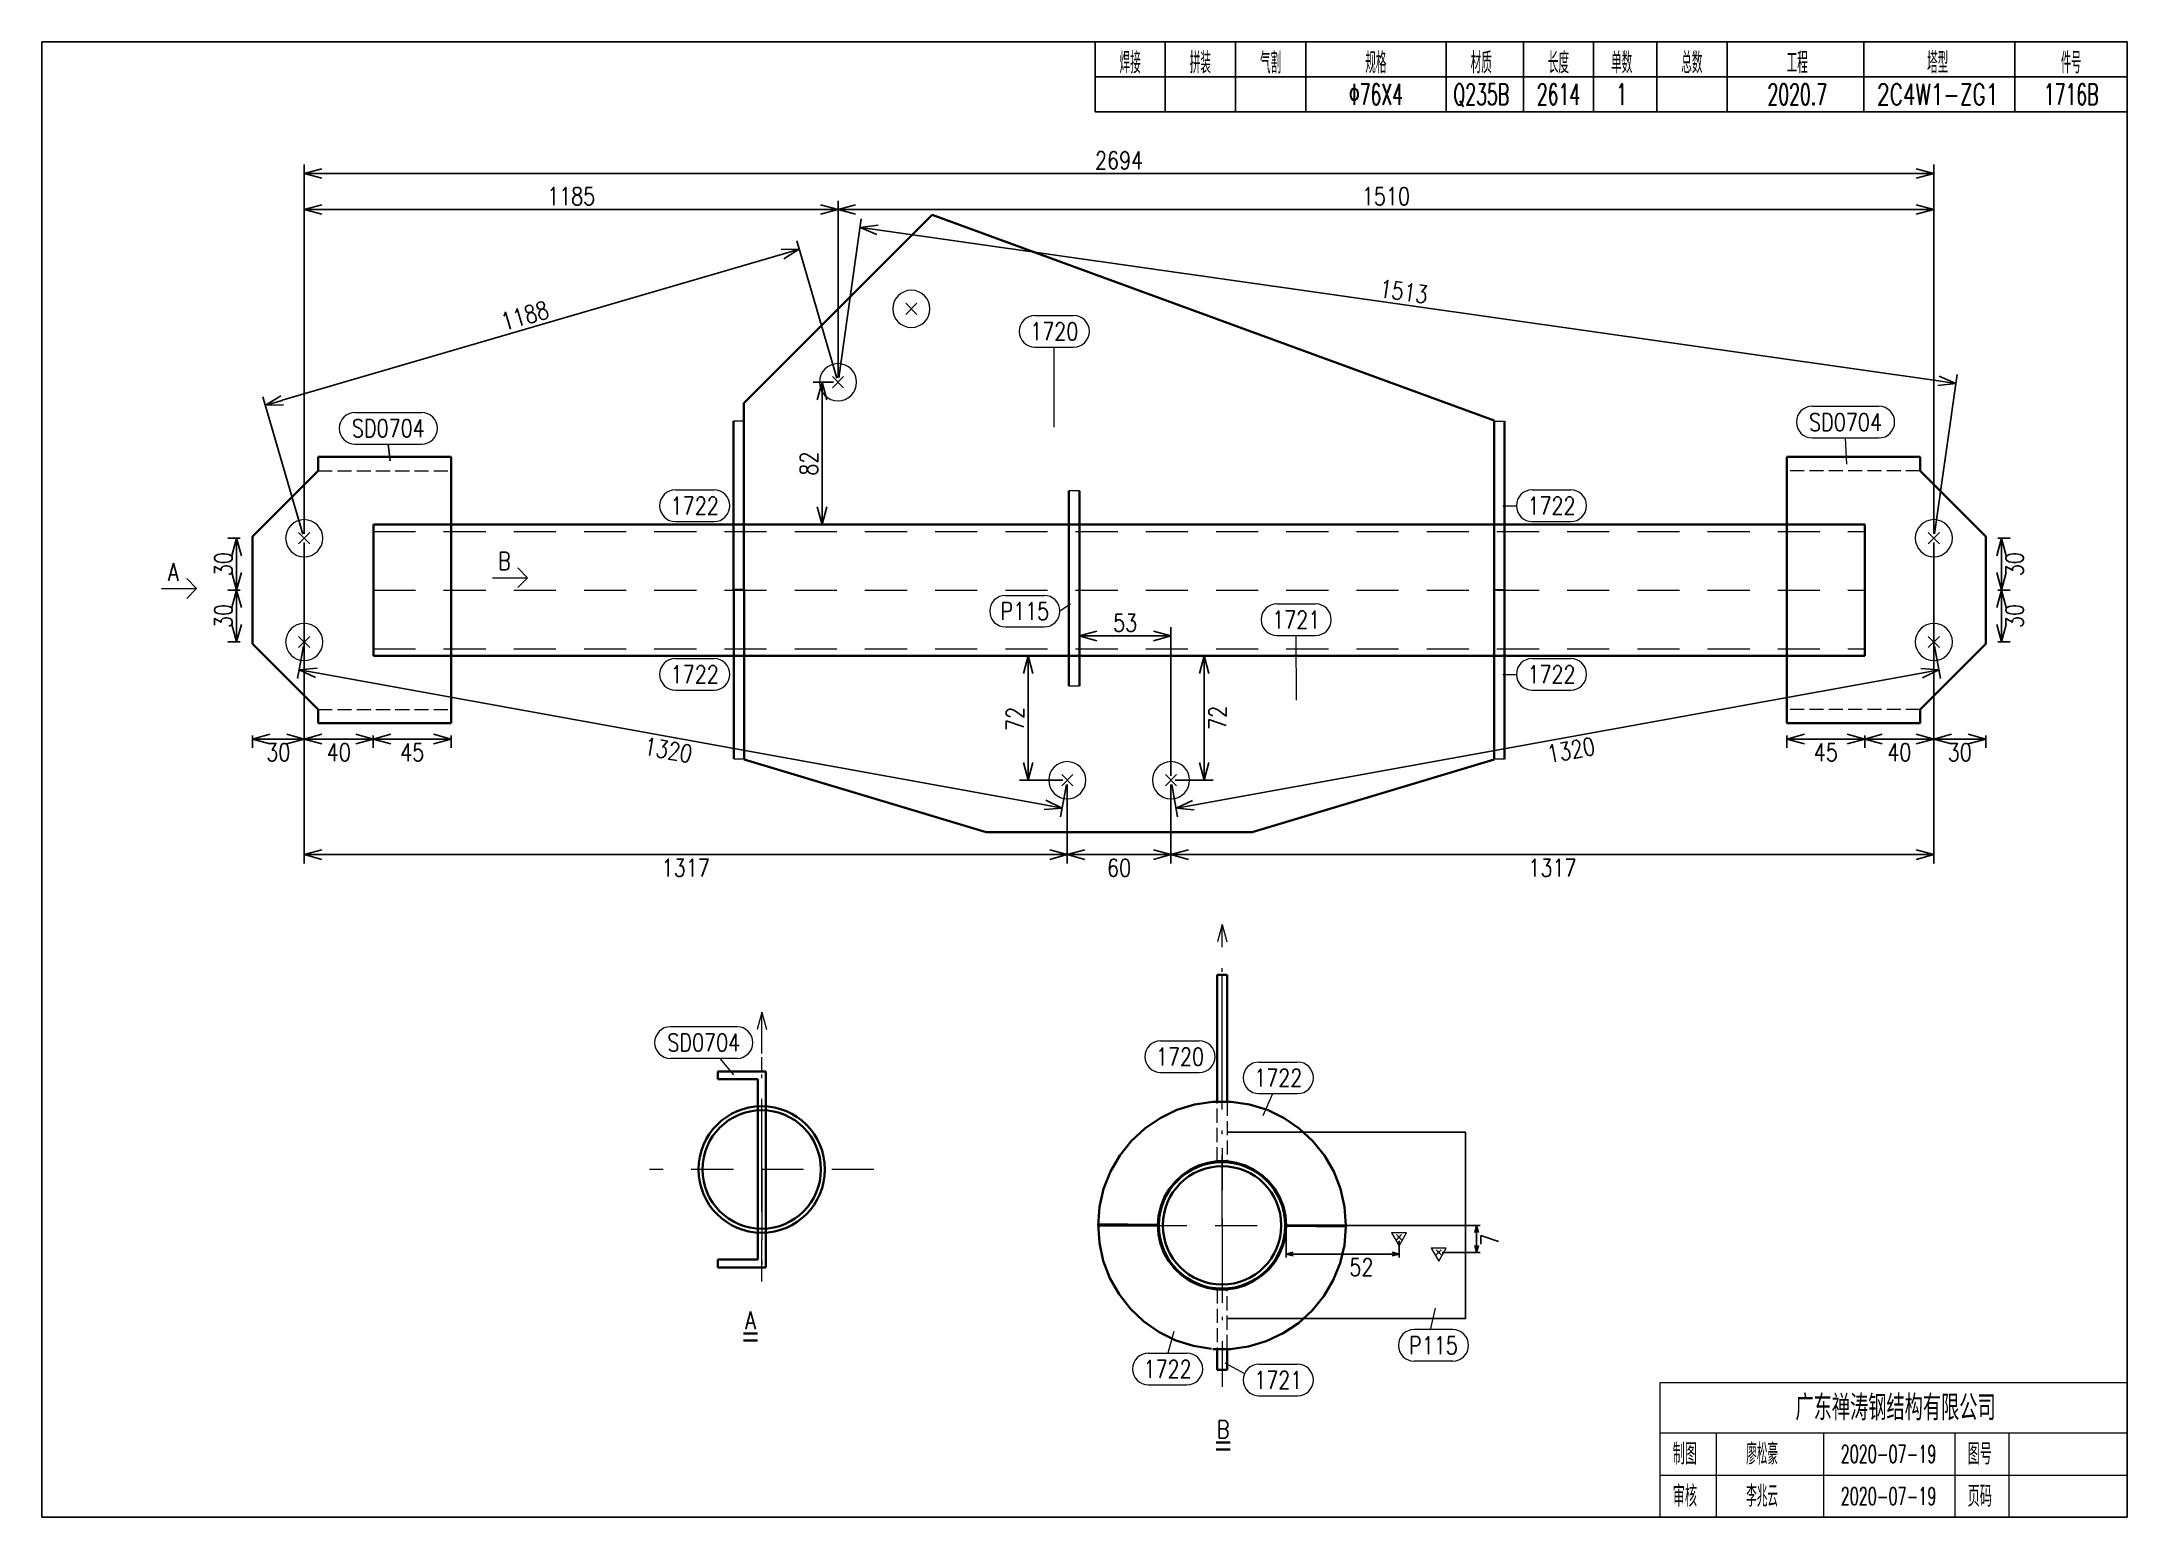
# Model space of a CAD drawing. Extents: x 154981 to 165753, y -86801 to -82885.
# Drawn here: x 159877.1 to 160174.1, y -83946.7 to -83736.7 of the extents above; entities that cross this region are included whole.
import ezdxf
from ezdxf.enums import TextEntityAlignment as Align

# ---------------------------------------------------------------- set-up
doc = ezdxf.new("R2010")
doc.units = 0
doc.header["$MEASUREMENT"] = 0
for name, pattern in [('虚线', [2.75, 2, -0.75]), ('长一点画线', [16.5, 10, -3, 0.5, -3]), ('长虚线', [10, 6, -4])]:
    doc.linetypes.add(name, pattern=pattern)
doc.layers.get('0').update_dxf_attribs({"linetype": 'CONTINUOUS', "lineweight": 25})
doc.layers.get('Defpoints').update_dxf_attribs({"linetype": 'CONTINUOUS'})
doc.layers.add('4', color=7, linetype='CONTINUOUS', lineweight=25)
doc.layers.add('5', color=7, linetype='CONTINUOUS', lineweight=25)
doc.styles.add('DimFont', font='simplex.shx', dxfattribs={"width": 0.8, "bigfont": 'gbhzfs.shx'})
doc.styles.get("Standard").update_dxf_attribs({"font": 'simplex.shx', "width": 0.7, "height": 3, "bigfont": 'gbhzfs.shx'})
doc.dimstyles.new('DHDxfDimStyleOpen30', dxfattribs={"dimtxt": 2.5, "dimasz": 2.5, "dimexe": 1.25, "dimexo": 0.625, "dimtad": 2, "dimtxsty": 'DimFont', "dimblk": 'OPEN30', "dimblk1": 'OPEN30', "dimblk2": 'OPEN30', "dimcen": 2.5, "dimadec": 0, "dimazin": 0, "dimtfac": 1, "dimtmove": 0, "dimatfit": 3, "dimfxl": 0, "dimarcsym": 0})

msp = doc.modelspace()

# ---------------------------------------------------------------- texts
at = {"layer": '4', "color": 1, "linetype": 'Continuous', "lineweight": 25}
for s, width, p in [('焊接', 0.7, (160032.11666, -83739.66733)), ('拼装', 0.7, (160042.11666, -83739.66733)), ('气割', 0.7, (160052.11666, -83739.66733)), ('规格', 0.7, (160067.11666, -83739.66733)), ('材质', 0.7, (160082.11666, -83739.66733)), ('长度', 0.7, (160093.11666, -83739.66733)), ('单数', 0.7, (160102.11666, -83739.66733)), ('总数', 0.7, (160112.11666, -83739.66733)), ('工程', 0.7, (160127.11666, -83739.66733)), ('塔型', 0.7, (160147.11666, -83739.66733)), ('件号', 0.6, (160166.11666, -83739.66733)), ('Φ76X4', 0.6, (160067.11666, -83744.16733)), ('Q235B', 0.6, (160082.11666, -83744.16733)), ('2614', 0.6, (160093.11666, -83744.16733)), ('1', 0.6, (160102.11666, -83744.16733)), ('2020.7', 0.6, (160127.11666, -83744.16733)), ('2C4W1-ZG1', 0.7, (160147.11666, -83744.16733)), ('1716B', 0.6, (160166.11666, -83744.16733))]:
    msp.add_text(s, height=3, dxfattribs=dict(at, width=width)).set_placement(p, align=Align.MIDDLE_CENTER)
at = {"layer": '4', "color": 1, "linetype": 'Continuous', "lineweight": 13}
msp.add_text('广东禅涛钢结构有限公司', height=3.6, dxfattribs=at).set_placement((160141.11666, -83931.06733), align=Align.MIDDLE_CENTER)
for s, height, width, p in [('制图', 3, 0.8, (160111.11666, -83937.66733)), ('廖松豪', 3, 0.7, (160122.11666, -83937.66733)), ('2020-07-19', 2.5, 0.6, (160140.11666, -83937.66733)), ('图号', 3, 0.8, (160153.11666, -83937.66733)), ('审核', 3, 0.8, (160111.11666, -83943.66733)), ('李兆云', 3, 0.7, (160122.11666, -83943.66733)), ('2020-07-19', 2.5, 0.6, (160140.11666, -83943.66733)), ('页码', 3, 0.8, (160153.11666, -83943.66733))]:
    msp.add_text(s, height=height, dxfattribs=dict(at, width=width)).set_placement(p, align=Align.MIDDLE_CENTER)
at = {"layer": '5', "color": 6, "linetype": 'Continuous', "lineweight": 18, "width": 0.8}
for s, p in [('1720', (160021.30711, -83777.89233)), ('SD0704', (160133.98937, -83790.80532)), ('SD0704', (159926.47535, -83791.67509)), ('1722', (159970.11666, -83802.71023)), ('1722', (160092.11666, -83802.71023)), ('P115', (160017.11666, -83817.71023)), ('1721', (160055.76397, -83818.93287)), ('1722', (159970.11666, -83826.71023)), ('1722', (160092.11666, -83826.71023)), ('SD0704', (159971.40171, -83879.10339)), ('1720', (160039.2067, -83881.12633)), ('1722', (160053.2067, -83884.12633)), ('P115', (160075.31156, -83922.20569)), ('1722', (160037.44874, -83925.57354)), ('1721', (160053.2067, -83927.12633))]:
    msp.add_text(s, height=2.5, dxfattribs=at).set_placement(p, align=Align.MIDDLE_CENTER)
at = {"layer": '5', "color": 6, "linetype": 'Continuous', "lineweight": 13, "width": 0.8}
for s, p in [('B', (159943.01352, -83810.57957)), ('A', (159895.87945, -83812.12966))]:
    msp.add_text(s, height=2.5, dxfattribs=at).set_placement(p, align=Align.MIDDLE_CENTER)
at = {"layer": '5', "color": 6, "linetype": 'Continuous', "lineweight": 18, "width": 0.8}
for s, p in [('A', (159978.06507, -83917.38478)), ('B', (160045.36459, -83932.90336))]:
    msp.add_text(s, height=2.5, dxfattribs=at).set_placement(p, align=Align.TOP_CENTER)

# ---------------------------------------------------------------- blocks, each defined once
blk = doc.blocks.new('_OPEN30')
at = {"color": 0, "linetype": 'ByBlock', "lineweight": -2}
for p, q in [((-1, 0.27), (0, 0)), ((0, 0), (-1, -0.27)), ((0, 0), (-1, 0))]:
    blk.add_line(p, q, dxfattribs=at)
blk = doc.blocks.new('*D348')
at = {"layer": '5', "color": 3, "linetype": 'Continuous', "lineweight": -2}
for p, q in [((159990.52, -83784.5), (159990.52, -83759.29)), ((160146.57, -83806.7), (160146.57, -83759.29)), ((159993.02, -83760.54), (160144.07, -83760.54))]:
    blk.add_line(p, q, dxfattribs=at)
at = {"layer": 'Defpoints', "color": 0, "linetype": 'Continuous'}
for p in [(160146.57, -83760.54), (159990.52, -83785.13), (160146.57, -83807.33)]:
    blk.add_point(p, dxfattribs=at)
at = {"layer": '5', "color": 3, "linetype": 'Continuous', "lineweight": -2, "xscale": 2.5, "yscale": 2.5, "zscale": 2.5, "rotation": 180}
blk.add_blockref('_OPEN30', (159990.52, -83760.54), dxfattribs=at)
at = {"layer": '5', "color": 3, "linetype": 'Continuous', "lineweight": -2, "xscale": 2.5, "yscale": 2.5, "zscale": 2.5}
blk.add_blockref('_OPEN30', (160146.57, -83760.54), dxfattribs=at)
at = {"layer": '5', "color": 6, "linetype": 'Continuous', "lineweight": 18, "insert": (160068.54, -83758.66), "char_height": 2.5, "attachment_point": 5, "line_spacing_factor": 0.6, "style": 'DimFont'}
blk.add_mtext('1510', dxfattribs=at)
blk = doc.blocks.new('*D349')
at = {"layer": '5', "color": 3, "linetype": 'Continuous', "lineweight": -2}
for p, q in [((159914.5, -83806.7), (159914.5, -83759.29)), ((159990.52, -83784.5), (159990.52, -83759.29)), ((159917, -83760.54), (159988.02, -83760.54))]:
    blk.add_line(p, q, dxfattribs=at)
at = {"layer": 'Defpoints', "color": 0, "linetype": 'Continuous'}
for p in [(159990.52, -83760.54), (159990.52, -83785.13), (159914.5, -83807.33)]:
    blk.add_point(p, dxfattribs=at)
at = {"layer": '5', "color": 3, "linetype": 'Continuous', "lineweight": -2, "xscale": 2.5, "yscale": 2.5, "zscale": 2.5, "rotation": 180}
blk.add_blockref('_OPEN30', (159914.5, -83760.54), dxfattribs=at)
at = {"layer": '5', "color": 3, "linetype": 'Continuous', "lineweight": -2, "xscale": 2.5, "yscale": 2.5, "zscale": 2.5}
blk.add_blockref('_OPEN30', (159990.52, -83760.54), dxfattribs=at)
at = {"layer": '5', "color": 6, "linetype": 'Continuous', "lineweight": 18, "insert": (159952.51, -83758.66), "char_height": 2.5, "attachment_point": 5, "line_spacing_factor": 0.6, "style": 'DimFont'}
blk.add_mtext('1185', dxfattribs=at)
blk = doc.blocks.new('*D350')
at = {"layer": '5', "color": 3, "linetype": 'Continuous', "lineweight": -2}
for p, q in [((160146.57, -83807.95), (160146.57, -83853.61)), ((160037.93, -83842.39), (160037.93, -83853.61)), ((160040.43, -83852.36), (160144.07, -83852.36))]:
    blk.add_line(p, q, dxfattribs=at)
at = {"layer": 'Defpoints', "color": 0, "linetype": 'Continuous'}
for p in [(160146.57, -83807.33), (160037.93, -83841.77), (160146.57, -83852.36)]:
    blk.add_point(p, dxfattribs=at)
at = {"layer": '5', "color": 3, "linetype": 'Continuous', "lineweight": -2, "xscale": 2.5, "yscale": 2.5, "zscale": 2.5, "rotation": 180}
blk.add_blockref('_OPEN30', (160037.93, -83852.36), dxfattribs=at)
at = {"layer": '5', "color": 3, "linetype": 'Continuous', "lineweight": -2, "xscale": 2.5, "yscale": 2.5, "zscale": 2.5}
blk.add_blockref('_OPEN30', (160146.57, -83852.36), dxfattribs=at)
at = {"layer": '5', "color": 6, "linetype": 'Continuous', "lineweight": 18, "insert": (160092.25, -83854.24), "char_height": 2.5, "attachment_point": 5, "line_spacing_factor": 0.6, "style": 'DimFont'}
blk.add_mtext('1317', dxfattribs=at)
blk = doc.blocks.new('*D351')
at = {"layer": '5', "color": 3, "linetype": 'Continuous', "lineweight": -2}
for p, q in [((160023.16, -83842.39), (160023.16, -83853.61)), ((160037.93, -83842.39), (160037.93, -83853.61)), ((160025.66, -83852.36), (160035.43, -83852.36))]:
    blk.add_line(p, q, dxfattribs=at)
at = {"layer": 'Defpoints', "color": 0, "linetype": 'Continuous'}
for p in [(160023.16, -83841.77), (160037.93, -83841.77), (160037.93, -83852.36)]:
    blk.add_point(p, dxfattribs=at)
at = {"layer": '5', "color": 3, "linetype": 'Continuous', "lineweight": -2, "xscale": 2.5, "yscale": 2.5, "zscale": 2.5, "rotation": 180}
blk.add_blockref('_OPEN30', (160023.16, -83852.36), dxfattribs=at)
at = {"layer": '5', "color": 3, "linetype": 'Continuous', "lineweight": -2, "xscale": 2.5, "yscale": 2.5, "zscale": 2.5}
blk.add_blockref('_OPEN30', (160037.93, -83852.36), dxfattribs=at)
at = {"layer": '5', "color": 6, "linetype": 'Continuous', "lineweight": 18, "insert": (160030.54, -83854.24), "char_height": 2.5, "attachment_point": 5, "line_spacing_factor": 0.6, "style": 'DimFont'}
blk.add_mtext('60', dxfattribs=at)
blk = doc.blocks.new('*D352')
at = {"layer": '5', "color": 3, "linetype": 'Continuous', "lineweight": -2}
for p, q in [((159914.5, -83807.95), (159914.5, -83853.61)), ((160023.16, -83842.39), (160023.16, -83853.61)), ((159917, -83852.36), (160020.66, -83852.36))]:
    blk.add_line(p, q, dxfattribs=at)
at = {"layer": 'Defpoints', "color": 0, "linetype": 'Continuous'}
for p in [(159914.5, -83807.33), (160023.16, -83841.77), (160023.16, -83852.36)]:
    blk.add_point(p, dxfattribs=at)
at = {"layer": '5', "color": 3, "linetype": 'Continuous', "lineweight": -2, "xscale": 2.5, "yscale": 2.5, "zscale": 2.5, "rotation": 180}
blk.add_blockref('_OPEN30', (159914.5, -83852.36), dxfattribs=at)
at = {"layer": '5', "color": 3, "linetype": 'Continuous', "lineweight": -2, "xscale": 2.5, "yscale": 2.5, "zscale": 2.5}
blk.add_blockref('_OPEN30', (160023.16, -83852.36), dxfattribs=at)
at = {"layer": '5', "color": 6, "linetype": 'Continuous', "lineweight": 18, "insert": (159968.83, -83854.24), "char_height": 2.5, "attachment_point": 5, "line_spacing_factor": 0.6, "style": 'DimFont'}
blk.add_mtext('1317', dxfattribs=at)
blk = doc.blocks.new('*D353')
at = {"layer": '5', "color": 3, "linetype": 'Continuous', "lineweight": -2}
for p, q in [((159914.5, -83806.7), (159914.5, -83754.16)), ((159917, -83755.41), (160144.07, -83755.41)), ((160146.57, -83806.7), (160146.57, -83754.16))]:
    blk.add_line(p, q, dxfattribs=at)
at = {"layer": 'Defpoints', "color": 0, "linetype": 'Continuous'}
for p in [(160146.57, -83755.41), (159914.5, -83807.33), (160146.57, -83807.33)]:
    blk.add_point(p, dxfattribs=at)
at = {"layer": '5', "color": 3, "linetype": 'Continuous', "lineweight": -2, "xscale": 2.5, "yscale": 2.5, "zscale": 2.5, "rotation": 180}
blk.add_blockref('_OPEN30', (159914.5, -83755.41), dxfattribs=at)
at = {"layer": '5', "color": 3, "linetype": 'Continuous', "lineweight": -2, "xscale": 2.5, "yscale": 2.5, "zscale": 2.5}
blk.add_blockref('_OPEN30', (160146.57, -83755.41), dxfattribs=at)
at = {"layer": '5', "color": 6, "linetype": 'Continuous', "lineweight": 18, "insert": (160030.54, -83753.54), "char_height": 2.5, "attachment_point": 5, "line_spacing_factor": 0.6, "style": 'DimFont'}
blk.add_mtext('2694', dxfattribs=at)
blk = doc.blocks.new('*D354')
at = {"layer": '5', "color": 3, "linetype": 'Continuous', "lineweight": -2}
for p, q in [((159989.89, -83785.13), (159986.99, -83785.13)), ((159988.24, -83802.86), (159988.24, -83787.63)), ((159989.89, -83805.36), (159986.99, -83805.36))]:
    blk.add_line(p, q, dxfattribs=at)
at = {"layer": 'Defpoints', "color": 0, "linetype": 'Continuous'}
for p in [(159988.24, -83785.13), (159990.52, -83785.13), (159990.52, -83805.36)]:
    blk.add_point(p, dxfattribs=at)
at = {"layer": '5', "color": 3, "linetype": 'Continuous', "lineweight": -2, "xscale": 2.5, "yscale": 2.5, "zscale": 2.5}
for p, rotation in [((159988.24, -83785.13), 90), ((159988.24, -83805.36), 270)]:
    blk.add_blockref('_OPEN30', p, dxfattribs=dict(at, rotation=rotation))
at = {"layer": '5', "color": 6, "linetype": 'Continuous', "lineweight": 18, "insert": (159986.37, -83796.71), "char_height": 2.5, "attachment_point": 5, "rotation": 90, "line_spacing_factor": 0.6, "style": 'DimFont'}
blk.add_mtext('82', dxfattribs=at)
blk = doc.blocks.new('*D355')
at = {"layer": '5', "color": 3, "linetype": 'Continuous', "lineweight": -2}
for p, q in [((160038.55, -83824.06), (160043.92, -83824.06)), ((160042.67, -83826.56), (160042.67, -83839.27)), ((160038.55, -83841.77), (160043.92, -83841.77))]:
    blk.add_line(p, q, dxfattribs=at)
at = {"layer": 'Defpoints', "color": 0, "linetype": 'Continuous'}
for p in [(160037.93, -83824.06), (160037.93, -83841.77), (160042.67, -83841.77)]:
    blk.add_point(p, dxfattribs=at)
at = {"layer": '5', "color": 3, "linetype": 'Continuous', "lineweight": -2, "xscale": 2.5, "yscale": 2.5, "zscale": 2.5}
for p, rotation in [((160042.67, -83824.06), 90), ((160042.67, -83841.77), 270)]:
    blk.add_blockref('_OPEN30', p, dxfattribs=dict(at, rotation=rotation))
at = {"layer": '5', "color": 6, "linetype": 'Continuous', "lineweight": 18, "insert": (160044.55, -83832.89), "char_height": 2.5, "attachment_point": 5, "rotation": 90, "line_spacing_factor": 0.6, "style": 'DimFont'}
blk.add_mtext('72', dxfattribs=at)
blk = doc.blocks.new('*D356')
at = {"layer": '5', "color": 3, "linetype": 'Continuous', "lineweight": -2}
for p, q in [((160022.54, -83824.06), (160016.35, -83824.06)), ((160017.6, -83826.56), (160017.6, -83839.27)), ((160022.54, -83841.77), (160016.35, -83841.77))]:
    blk.add_line(p, q, dxfattribs=at)
at = {"layer": 'Defpoints', "color": 0, "linetype": 'Continuous'}
for p in [(160023.16, -83824.06), (160017.6, -83841.77), (160023.16, -83841.77)]:
    blk.add_point(p, dxfattribs=at)
at = {"layer": '5', "color": 3, "linetype": 'Continuous', "lineweight": -2, "xscale": 2.5, "yscale": 2.5, "zscale": 2.5}
for p, rotation in [((160017.6, -83824.06), 90), ((160017.6, -83841.77), 270)]:
    blk.add_blockref('_OPEN30', p, dxfattribs=dict(at, rotation=rotation))
at = {"layer": '5', "color": 6, "linetype": 'Continuous', "lineweight": 18, "insert": (160015.73, -83833.05), "char_height": 2.5, "attachment_point": 5, "rotation": 90, "line_spacing_factor": 0.6, "style": 'DimFont'}
blk.add_mtext('72', dxfattribs=at)
blk = doc.blocks.new('*D357')
at = {"layer": '5', "color": 3, "linetype": 'Continuous', "lineweight": -2}
for p, q in [((159990.61, -83784.51), (159993.83, -83761.85)), ((160147.23, -83784.94), (159996.13, -83763.44)), ((160146.66, -83806.71), (160149.88, -83784.05))]:
    blk.add_line(p, q, dxfattribs=at)
at = {"layer": 'Defpoints', "color": 0, "linetype": 'Continuous'}
for p in [(159993.65, -83763.09), (159990.52, -83785.13), (160146.57, -83807.33)]:
    blk.add_point(p, dxfattribs=at)
at = {"layer": '5', "color": 3, "linetype": 'Continuous', "lineweight": -2, "xscale": 2.5, "yscale": 2.5, "zscale": 2.5}
for p, rotation in [((159993.65, -83763.09), 171.9032247330005), ((160149.71, -83785.29), 351.9032247330005)]:
    blk.add_blockref('_OPEN30', p, dxfattribs=dict(at, rotation=rotation))
at = {"layer": '5', "color": 6, "linetype": 'Continuous', "lineweight": 18, "insert": (160071.09, -83772.21), "char_height": 2.5, "attachment_point": 5, "rotation": 351.9032, "line_spacing_factor": 0.6, "style": 'DimFont'}
blk.add_mtext('1513', dxfattribs=at)
blk = doc.blocks.new('*D358')
at = {"layer": '5', "color": 3, "linetype": 'Continuous', "lineweight": -2}
for p, q in [((159990.34, -83784.53), (159984.64, -83765.01)), ((159911.37, -83787.7), (159982.59, -83766.91)), ((159914.32, -83806.73), (159908.62, -83787.21))]:
    blk.add_line(p, q, dxfattribs=at)
at = {"layer": 'Defpoints', "color": 0, "linetype": 'Continuous'}
for p in [(159984.99, -83766.2), (159990.52, -83785.13), (159914.5, -83807.33)]:
    blk.add_point(p, dxfattribs=at)
at = {"layer": '5', "color": 3, "linetype": 'Continuous', "lineweight": -2, "xscale": 2.5, "yscale": 2.5, "zscale": 2.5}
for p, rotation in [((159984.99, -83766.2), 16.27973343343106), ((159908.97, -83788.41), 196.2797334334311)]:
    blk.add_blockref('_OPEN30', p, dxfattribs=dict(at, rotation=rotation))
at = {"layer": '5', "color": 6, "linetype": 'Continuous', "lineweight": 18, "insert": (159945.92, -83775.66), "char_height": 2.5, "attachment_point": 5, "rotation": 16.2797, "line_spacing_factor": 0.6, "style": 'DimFont'}
blk.add_mtext('1188', dxfattribs=at)
blk = doc.blocks.new('*D359')
at = {"layer": '5', "color": 3, "linetype": 'Continuous', "lineweight": -2}
for p, q in [((160146.68, -83822.71), (160147.52, -83827.31)), ((160144.83, -83826.53), (160041.11, -83845.32)), ((160038.04, -83842.38), (160038.87, -83846.99))]:
    blk.add_line(p, q, dxfattribs=at)
at = {"layer": 'Defpoints', "color": 0, "linetype": 'Continuous'}
for p in [(160146.57, -83822.09), (160037.93, -83841.77), (160038.65, -83845.76)]:
    blk.add_point(p, dxfattribs=at)
at = {"layer": '5', "color": 3, "linetype": 'Continuous', "lineweight": -2, "xscale": 2.5, "yscale": 2.5, "zscale": 2.5}
for p, rotation in [((160147.29, -83826.08), 10.26556684372158), ((160038.65, -83845.76), 190.2655668437216)]:
    blk.add_blockref('_OPEN30', p, dxfattribs=dict(at, rotation=rotation))
at = {"layer": '5', "color": 6, "linetype": 'Continuous', "lineweight": 18, "insert": (160094.89, -83837.48), "char_height": 2.5, "attachment_point": 5, "rotation": 10.2656, "line_spacing_factor": 0.6, "style": 'DimFont'}
blk.add_mtext('1320', dxfattribs=at)
blk = doc.blocks.new('*D360')
at = {"layer": '5', "color": 3, "linetype": 'Continuous', "lineweight": -2}
for p, q in [((159914.39, -83822.71), (159913.56, -83827.29)), ((159916.24, -83826.5), (160019.98, -83845.29)), ((160023.05, -83842.38), (160022.22, -83846.96))]:
    blk.add_line(p, q, dxfattribs=at)
at = {"layer": 'Defpoints', "color": 0, "linetype": 'Continuous'}
for p in [(159914.5, -83822.09), (160023.16, -83841.77), (160022.44, -83845.73)]:
    blk.add_point(p, dxfattribs=at)
at = {"layer": '5', "color": 3, "linetype": 'Continuous', "lineweight": -2, "xscale": 2.5, "yscale": 2.5, "zscale": 2.5}
for p, rotation in [((159913.78, -83826.06), 169.7360520854363), ((160022.44, -83845.73), 349.7360520854363)]:
    blk.add_blockref('_OPEN30', p, dxfattribs=dict(at, rotation=rotation))
at = {"layer": '5', "color": 6, "linetype": 'Continuous', "lineweight": 18, "insert": (159966.34, -83837.48), "char_height": 2.5, "attachment_point": 5, "rotation": 349.7361, "line_spacing_factor": 0.6, "style": 'DimFont'}
blk.add_mtext('1320', dxfattribs=at)
blk = doc.blocks.new('板孔21.5')
at = {"layer": '5', "color": 7, "linetype": 'Continuous', "lineweight": 13}
for p, q in [((-0.3, -0.3), (0.3, 0.3)), ((0.3, -0.3), (-0.3, 0.3))]:
    blk.add_line(p, q, dxfattribs=at)
blk.add_circle((0, 0), 1, dxfattribs=at)
blk = doc.blocks.new('*D361')
at = {"layer": '5', "color": 3, "linetype": 'Continuous', "lineweight": -2}
for p, q in [((160155.7, -83814.71), (160157.45, -83814.71)), ((160156.2, -83817.21), (160156.2, -83819.59)), ((160155.7, -83822.09), (160157.45, -83822.09))]:
    blk.add_line(p, q, dxfattribs=at)
at = {"layer": 'Defpoints', "color": 0, "linetype": 'Continuous'}
for p in [(160155.08, -83814.71), (160155.08, -83822.09), (160156.2, -83822.09)]:
    blk.add_point(p, dxfattribs=at)
at = {"layer": '5', "color": 3, "linetype": 'Continuous', "lineweight": -2, "xscale": 2.5, "yscale": 2.5, "zscale": 2.5}
for p, rotation in [((160156.2, -83814.71), 90), ((160156.2, -83822.09), 270)]:
    blk.add_blockref('_OPEN30', p, dxfattribs=dict(at, rotation=rotation))
at = {"layer": '5', "color": 6, "linetype": 'Continuous', "lineweight": 18, "insert": (160158.08, -83818.4), "char_height": 2.5, "attachment_point": 5, "rotation": 90, "line_spacing_factor": 0.6, "style": 'DimFont'}
blk.add_mtext('30', dxfattribs=at)
blk = doc.blocks.new('*D362')
at = {"layer": '5', "color": 3, "linetype": 'Continuous', "lineweight": -2}
for p, q in [((160155.7, -83807.33), (160157.45, -83807.33)), ((160156.2, -83809.83), (160156.2, -83812.21)), ((160155.7, -83814.71), (160157.45, -83814.71))]:
    blk.add_line(p, q, dxfattribs=at)
at = {"layer": 'Defpoints', "color": 0, "linetype": 'Continuous'}
for p in [(160155.08, -83807.33), (160155.08, -83814.71), (160156.2, -83814.71)]:
    blk.add_point(p, dxfattribs=at)
at = {"layer": '5', "color": 3, "linetype": 'Continuous', "lineweight": -2, "xscale": 2.5, "yscale": 2.5, "zscale": 2.5}
for p, rotation in [((160156.2, -83807.33), 90), ((160156.2, -83814.71), 270)]:
    blk.add_blockref('_OPEN30', p, dxfattribs=dict(at, rotation=rotation))
at = {"layer": '5', "color": 6, "linetype": 'Continuous', "lineweight": 18, "insert": (160158.08, -83811.02), "char_height": 2.5, "attachment_point": 5, "rotation": 90, "line_spacing_factor": 0.6, "style": 'DimFont'}
blk.add_mtext('30', dxfattribs=at)
blk = doc.blocks.new('*D363')
at = {"layer": '5', "color": 3, "linetype": 'Continuous', "lineweight": -2}
for p, q in [((160146.57, -83835.41), (160146.57, -83837.16)), ((160149.07, -83835.91), (160151.45, -83835.91)), ((160153.95, -83835.41), (160153.95, -83837.16))]:
    blk.add_line(p, q, dxfattribs=at)
at = {"layer": 'Defpoints', "color": 0, "linetype": 'Continuous'}
for p in [(160146.57, -83834.79), (160153.95, -83834.79), (160153.95, -83835.91)]:
    blk.add_point(p, dxfattribs=at)
at = {"layer": '5', "color": 3, "linetype": 'Continuous', "lineweight": -2, "xscale": 2.5, "yscale": 2.5, "zscale": 2.5, "rotation": 180}
blk.add_blockref('_OPEN30', (160146.57, -83835.91), dxfattribs=at)
at = {"layer": '5', "color": 3, "linetype": 'Continuous', "lineweight": -2, "xscale": 2.5, "yscale": 2.5, "zscale": 2.5}
blk.add_blockref('_OPEN30', (160153.95, -83835.91), dxfattribs=at)
at = {"layer": '5', "color": 6, "linetype": 'Continuous', "lineweight": 18, "insert": (160150.26, -83837.79), "char_height": 2.5, "attachment_point": 5, "line_spacing_factor": 0.6, "style": 'DimFont'}
blk.add_mtext('30', dxfattribs=at)
blk = doc.blocks.new('*D364')
at = {"layer": '5', "color": 3, "linetype": 'Continuous', "lineweight": -2}
for p, q in [((160136.73, -83835.41), (160136.73, -83837.16)), ((160139.23, -83835.91), (160144.07, -83835.91)), ((160146.57, -83835.41), (160146.57, -83837.16))]:
    blk.add_line(p, q, dxfattribs=at)
at = {"layer": 'Defpoints', "color": 0, "linetype": 'Continuous'}
for p in [(160136.73, -83834.79), (160146.57, -83834.79), (160146.57, -83835.91)]:
    blk.add_point(p, dxfattribs=at)
at = {"layer": '5', "color": 3, "linetype": 'Continuous', "lineweight": -2, "xscale": 2.5, "yscale": 2.5, "zscale": 2.5, "rotation": 180}
blk.add_blockref('_OPEN30', (160136.73, -83835.91), dxfattribs=at)
at = {"layer": '5', "color": 3, "linetype": 'Continuous', "lineweight": -2, "xscale": 2.5, "yscale": 2.5, "zscale": 2.5}
blk.add_blockref('_OPEN30', (160146.57, -83835.91), dxfattribs=at)
at = {"layer": '5', "color": 6, "linetype": 'Continuous', "lineweight": 18, "insert": (160141.65, -83837.79), "char_height": 2.5, "attachment_point": 5, "line_spacing_factor": 0.6, "style": 'DimFont'}
blk.add_mtext('40', dxfattribs=at)
blk = doc.blocks.new('*D365')
at = {"layer": '5', "color": 3, "linetype": 'Continuous', "lineweight": -2}
for p, q in [((160125.65, -83835.41), (160125.65, -83837.16)), ((160128.15, -83835.91), (160134.23, -83835.91)), ((160136.73, -83835.41), (160136.73, -83837.16))]:
    blk.add_line(p, q, dxfattribs=at)
at = {"layer": 'Defpoints', "color": 0, "linetype": 'Continuous'}
for p in [(160125.65, -83834.79), (160136.73, -83834.79), (160136.73, -83835.91)]:
    blk.add_point(p, dxfattribs=at)
at = {"layer": '5', "color": 3, "linetype": 'Continuous', "lineweight": -2, "xscale": 2.5, "yscale": 2.5, "zscale": 2.5, "rotation": 180}
blk.add_blockref('_OPEN30', (160125.65, -83835.91), dxfattribs=at)
at = {"layer": '5', "color": 3, "linetype": 'Continuous', "lineweight": -2, "xscale": 2.5, "yscale": 2.5, "zscale": 2.5}
blk.add_blockref('_OPEN30', (160136.73, -83835.91), dxfattribs=at)
at = {"layer": '5', "color": 6, "linetype": 'Continuous', "lineweight": 18, "insert": (160131.19, -83837.79), "char_height": 2.5, "attachment_point": 5, "line_spacing_factor": 0.6, "style": 'DimFont'}
blk.add_mtext('45', dxfattribs=at)
blk = doc.blocks.new('*D366')
at = {"layer": '5', "color": 3, "linetype": 'Continuous', "lineweight": -2}
for p, q in [((159905.37, -83814.71), (159903.62, -83814.71)), ((159904.87, -83817.21), (159904.87, -83819.59)), ((159905.37, -83822.09), (159903.62, -83822.09))]:
    blk.add_line(p, q, dxfattribs=at)
at = {"layer": 'Defpoints', "color": 0, "linetype": 'Continuous'}
for p in [(159905.99, -83814.71), (159904.87, -83822.09), (159905.99, -83822.09)]:
    blk.add_point(p, dxfattribs=at)
at = {"layer": '5', "color": 3, "linetype": 'Continuous', "lineweight": -2, "xscale": 2.5, "yscale": 2.5, "zscale": 2.5}
for p, rotation in [((159904.87, -83814.71), 90), ((159904.87, -83822.09), 270)]:
    blk.add_blockref('_OPEN30', p, dxfattribs=dict(at, rotation=rotation))
at = {"layer": '5', "color": 6, "linetype": 'Continuous', "lineweight": 18, "insert": (159902.99, -83818.4), "char_height": 2.5, "attachment_point": 5, "rotation": 90, "line_spacing_factor": 0.6, "style": 'DimFont'}
blk.add_mtext('30', dxfattribs=at)
blk = doc.blocks.new('*D367')
at = {"layer": '5', "color": 3, "linetype": 'Continuous', "lineweight": -2}
for p, q in [((159905.37, -83807.33), (159903.62, -83807.33)), ((159904.87, -83809.83), (159904.87, -83812.21)), ((159905.37, -83814.71), (159903.62, -83814.71))]:
    blk.add_line(p, q, dxfattribs=at)
at = {"layer": 'Defpoints', "color": 0, "linetype": 'Continuous'}
for p in [(159905.99, -83807.33), (159904.87, -83814.71), (159905.99, -83814.71)]:
    blk.add_point(p, dxfattribs=at)
at = {"layer": '5', "color": 3, "linetype": 'Continuous', "lineweight": -2, "xscale": 2.5, "yscale": 2.5, "zscale": 2.5}
for p, rotation in [((159904.87, -83807.33), 90), ((159904.87, -83814.71), 270)]:
    blk.add_blockref('_OPEN30', p, dxfattribs=dict(at, rotation=rotation))
at = {"layer": '5', "color": 6, "linetype": 'Continuous', "lineweight": 18, "insert": (159902.99, -83811.02), "char_height": 2.5, "attachment_point": 5, "rotation": 90, "line_spacing_factor": 0.6, "style": 'DimFont'}
blk.add_mtext('30', dxfattribs=at)
blk = doc.blocks.new('*D368')
at = {"layer": '5', "color": 3, "linetype": 'Continuous', "lineweight": -2}
for p, q in [((159924.34, -83835.41), (159924.34, -83837.16)), ((159926.84, -83835.91), (159932.92, -83835.91)), ((159935.42, -83835.41), (159935.42, -83837.16))]:
    blk.add_line(p, q, dxfattribs=at)
at = {"layer": 'Defpoints', "color": 0, "linetype": 'Continuous'}
for p in [(159924.34, -83834.79), (159935.42, -83834.79), (159935.42, -83835.91)]:
    blk.add_point(p, dxfattribs=at)
at = {"layer": '5', "color": 3, "linetype": 'Continuous', "lineweight": -2, "xscale": 2.5, "yscale": 2.5, "zscale": 2.5, "rotation": 180}
blk.add_blockref('_OPEN30', (159924.34, -83835.91), dxfattribs=at)
at = {"layer": '5', "color": 3, "linetype": 'Continuous', "lineweight": -2, "xscale": 2.5, "yscale": 2.5, "zscale": 2.5}
blk.add_blockref('_OPEN30', (159935.42, -83835.91), dxfattribs=at)
at = {"layer": '5', "color": 6, "linetype": 'Continuous', "lineweight": 18, "insert": (159929.88, -83837.79), "char_height": 2.5, "attachment_point": 5, "line_spacing_factor": 0.6, "style": 'DimFont'}
blk.add_mtext('45', dxfattribs=at)
blk = doc.blocks.new('*D369')
at = {"layer": '5', "color": 3, "linetype": 'Continuous', "lineweight": -2}
for p, q in [((159914.5, -83835.41), (159914.5, -83837.16)), ((159917, -83835.91), (159921.84, -83835.91)), ((159924.34, -83835.41), (159924.34, -83837.16))]:
    blk.add_line(p, q, dxfattribs=at)
at = {"layer": 'Defpoints', "color": 0, "linetype": 'Continuous'}
for p in [(159914.5, -83834.79), (159924.34, -83834.79), (159924.34, -83835.91)]:
    blk.add_point(p, dxfattribs=at)
at = {"layer": '5', "color": 3, "linetype": 'Continuous', "lineweight": -2, "xscale": 2.5, "yscale": 2.5, "zscale": 2.5, "rotation": 180}
blk.add_blockref('_OPEN30', (159914.5, -83835.91), dxfattribs=at)
at = {"layer": '5', "color": 3, "linetype": 'Continuous', "lineweight": -2, "xscale": 2.5, "yscale": 2.5, "zscale": 2.5}
blk.add_blockref('_OPEN30', (159924.34, -83835.91), dxfattribs=at)
at = {"layer": '5', "color": 6, "linetype": 'Continuous', "lineweight": 18, "insert": (159919.42, -83837.79), "char_height": 2.5, "attachment_point": 5, "line_spacing_factor": 0.6, "style": 'DimFont'}
blk.add_mtext('40', dxfattribs=at)
blk = doc.blocks.new('*D370')
at = {"layer": '5', "color": 3, "linetype": 'Continuous', "lineweight": -2}
for p, q in [((159907.12, -83835.41), (159907.12, -83837.16)), ((159909.62, -83835.91), (159912, -83835.91)), ((159914.5, -83835.41), (159914.5, -83837.16))]:
    blk.add_line(p, q, dxfattribs=at)
at = {"layer": 'Defpoints', "color": 0, "linetype": 'Continuous'}
for p in [(159907.12, -83834.79), (159914.5, -83834.79), (159914.5, -83835.91)]:
    blk.add_point(p, dxfattribs=at)
at = {"layer": '5', "color": 3, "linetype": 'Continuous', "lineweight": -2, "xscale": 2.5, "yscale": 2.5, "zscale": 2.5, "rotation": 180}
blk.add_blockref('_OPEN30', (159907.12, -83835.91), dxfattribs=at)
at = {"layer": '5', "color": 3, "linetype": 'Continuous', "lineweight": -2, "xscale": 2.5, "yscale": 2.5, "zscale": 2.5}
blk.add_blockref('_OPEN30', (159914.5, -83835.91), dxfattribs=at)
at = {"layer": '5', "color": 6, "linetype": 'Continuous', "lineweight": 18, "insert": (159910.81, -83837.79), "char_height": 2.5, "attachment_point": 5, "line_spacing_factor": 0.6, "style": 'DimFont'}
blk.add_mtext('30', dxfattribs=at)
blk = doc.blocks.new('*D775')
at = {"layer": '5', "color": 3, "linetype": 'Continuous', "lineweight": -2}
for p, q in [((160024.88, -83827.71), (160024.88, -83819.99)), ((160035.43, -83821.24), (160027.38, -83821.24)), ((160037.93, -83841.14), (160037.93, -83819.99))]:
    blk.add_line(p, q, dxfattribs=at)
at = {"layer": 'Defpoints', "color": 0, "linetype": 'Continuous'}
for p in [(160024.88, -83821.24), (160024.88, -83828.33), (160037.93, -83841.77)]:
    blk.add_point(p, dxfattribs=at)
at = {"layer": '5', "color": 3, "linetype": 'Continuous', "lineweight": -2, "xscale": 2.5, "yscale": 2.5, "zscale": 2.5, "rotation": 180}
blk.add_blockref('_OPEN30', (160024.88, -83821.24), dxfattribs=at)
at = {"layer": '5', "color": 3, "linetype": 'Continuous', "lineweight": -2, "xscale": 2.5, "yscale": 2.5, "zscale": 2.5}
blk.add_blockref('_OPEN30', (160037.93, -83821.24), dxfattribs=at)
at = {"layer": '5', "color": 6, "linetype": 'Continuous', "lineweight": 18, "insert": (160031.41, -83819.37), "char_height": 2.5, "attachment_point": 5, "style": 'DimFont'}
blk.add_mtext('53', dxfattribs=at)
blk = doc.blocks.new('*D777')
at = {"layer": '5', "color": 3, "linetype": 'Continuous', "lineweight": -2}
for p, q in [((160054.35, -83905.63), (160054.35, -83909.7)), ((160070.41, -83907.31), (160070.41, -83909.7)), ((160055.35, -83909.2), (160069.41, -83909.2))]:
    blk.add_line(p, q, dxfattribs=at)
at = {"layer": 'Defpoints', "color": 0, "linetype": 'Continuous'}
for p in [(160054.35, -83905.13), (160070.41, -83906.81), (160070.41, -83909.2)]:
    blk.add_point(p, dxfattribs=at)
at = {"layer": '5', "color": 3, "linetype": 'Continuous', "lineweight": -2, "rotation": 180}
blk.add_blockref('_OPEN30', (160054.35, -83909.2), dxfattribs=at)
at = {"layer": '5', "color": 3, "linetype": 'Continuous', "lineweight": -2}
blk.add_blockref('_OPEN30', (160070.41, -83909.2), dxfattribs=at)
at = {"layer": '5', "color": 6, "linetype": 'Continuous', "lineweight": 18, "insert": (160065.05, -83911.08), "char_height": 2.5, "attachment_point": 5, "style": 'DimFont'}
blk.add_mtext('52', dxfattribs=at)
blk = doc.blocks.new('*D776')
at = {"layer": '5', "color": 3, "linetype": 'Continuous', "lineweight": -2}
for p, q in [((160056.71, -83905.13), (160081.95, -83905.13)), ((160081.45, -83906.13), (160081.45, -83907.97)), ((160076.55, -83908.97), (160081.95, -83908.97))]:
    blk.add_line(p, q, dxfattribs=at)
at = {"layer": 'Defpoints', "color": 0, "linetype": 'Continuous'}
for p in [(160056.21, -83905.13), (160076.05, -83908.97), (160081.45, -83908.97)]:
    blk.add_point(p, dxfattribs=at)
at = {"layer": '5', "color": 3, "linetype": 'Continuous', "lineweight": -2}
for p, rotation in [((160081.45, -83905.13), 90), ((160081.45, -83908.97), 270)]:
    blk.add_blockref('_OPEN30', p, dxfattribs=dict(at, rotation=rotation))
at = {"layer": '5', "color": 6, "linetype": 'Continuous', "lineweight": 18, "insert": (160083.33, -83907.18), "char_height": 2.5, "attachment_point": 5, "rotation": 90, "style": 'DimFont'}
blk.add_mtext('7', dxfattribs=at)
blk = doc.blocks.new('板孔17.5')
at = {"layer": '5', "color": 7, "linetype": 'Continuous', "lineweight": 13}
for p, q in [((0, 1), (-0.866, -0.5)), ((-0.3, -0.3), (0.3, 0.3)), ((0.3, -0.3), (-0.3, 0.3)), ((0.866, -0.5), (0, 1)), ((-0.866, -0.5), (0.866, -0.5))]:
    blk.add_line(p, q, dxfattribs=at)
at = {"layer": '5', "color": 7, "linetype": 'Continuous', "lineweight": 0}
blk.add_circle((0, 0), 0.1, dxfattribs=at)
blk = doc.blocks.new('CTDHK')
at = {"color": 0, "linetype": 'Continuous'}
for p, q in [((0, 210), (297, 210)), ((0, 0), (0, 210)), ((297, 210), (297, 0)), ((297, 0), (0, 0))]:
    blk.add_line(p, q, dxfattribs=at)

# ---------------------------------------------------------------- dimensions: what is measured, and where the dimension line sits
at = {"layer": '5', "color": 3, "linetype": 'Continuous', "lineweight": 18}
for base, p1, p2, text, override, picture, middle in [((160146.57061, -83755.41086), (159914.49974, -83807.32715), (160146.57061, -83807.32715), '2694', {"dimtxt": 2.5, "dimclrd": 3, "dimclre": 3, "dimclrt": 6}, '*D353', (160030.53518, -83755.41086)), ((159990.51916, -83760.53586), (159914.49974, -83807.32715), (159990.51916, -83785.1267), '1185', {"dimtxt": 2.5, "dimclrd": 3, "dimclre": 3, "dimclrt": 6}, '*D349', (159952.50945, -83760.53586)), ((160146.57061, -83760.53586), (159990.51916, -83785.1267), (160146.57061, -83807.32715), '1510', {"dimtxt": 2.5, "dimclrd": 3, "dimclre": 3, "dimclrt": 6}, '*D348', (160068.54489, -83760.53586)), ((160023.16086, -83852.36326), (159914.49974, -83807.32715), (160023.16086, -83841.76975), '1317', {"dimtxt": 2.5, "dimclrd": 3, "dimclre": 3, "dimclrt": 6}, '*D352', (159968.8303, -83852.36326)), ((160146.57061, -83852.36326), (160037.927, -83841.76975), (160146.57061, -83807.32715), '1317', {"dimtxt": 2.5, "dimclrd": 3, "dimclre": 3, "dimclrt": 6}, '*D350', (160092.24881, -83852.36326)), ((160037.927, -83852.36326), (160023.16086, -83841.76975), (160037.927, -83841.76975), '60', {"dimtxt": 2.5, "dimclrd": 3, "dimclre": 3, "dimclrt": 6}, '*D351', (160030.54393, -83852.36326)), ((160070.40668, -83909.20153), (160054.34843, -83905.12633), (160070.40668, -83906.81125), '52', {"dimasz": 1, "dimexe": 0.5, "dimexo": 0.5, "dimclrd": 3, "dimclre": 3, "dimclrt": 6}, '*D777', (160065.05184, -83909.20153))]:
    dim = msp.add_linear_dim(base=base, p1=p1, p2=p2, text=text, dimstyle='DHDxfDimStyleOpen30', override=override, dxfattribs=at)
    dim.commit()
    dim.dimension.update_dxf_attribs({"geometry": picture, "text_midpoint": middle, "dimtype": 160})
for base, p1, p2, angle, text, override, picture, middle, dimtype in [((159993.65396, -83763.09155), (160146.57061, -83807.32715), (159990.51916, -83785.1267), 171.9032247, '1513', {"dimtxt": 2.5, "dimclrd": 3, "dimclre": 3, "dimclrt": 6}, '*D357', (160070.82585, -83774.0703), 161), ((159984.99333, -83766.20497), (159914.49974, -83807.32715), (159990.51916, -83785.1267), 16.2797334, '1188', {"dimtxt": 2.5, "dimclrd": 3, "dimclre": 3, "dimclrt": 6}, '*D358', (159946.44567, -83777.4623), 161), ((159988.24166, -83785.1267), (159990.51916, -83805.35833), (159990.51916, -83785.1267), 90, '82', {"dimtxt": 2.5, "dimclrd": 3, "dimclre": 3, "dimclrt": 6}, '*D354', (159988.24166, -83796.71023), 161), ((160022.443, -83845.73403), (159914.49974, -83822.0933), (160023.16086, -83841.76975), 349.7360521, '1320', {"dimtxt": 2.5, "dimclrd": 3, "dimclre": 3, "dimclrt": 6}, '*D360', (159966.67349, -83835.63524), 161), ((160038.64988, -83845.76109), (160146.57061, -83822.0933), (160037.927, -83841.76975), 190.2655668, '1320', {"dimtxt": 2.5, "dimclrd": 3, "dimclre": 3, "dimclrt": 6}, '*D359', (160094.55976, -83835.63525), 161), ((160017.60455, -83841.76975), (160023.16086, -83824.06212), (160023.16086, -83841.76975), 270, '72', {"dimtxt": 2.5, "dimclrd": 3, "dimclre": 3, "dimclrt": 6}, '*D356', (160017.60455, -83833.05049), 161), ((160042.67465, -83841.76975), (160037.927, -83824.06212), (160037.927, -83841.76975), 270, '72', {"dimtxt": 2.5, "dimclrd": 3, "dimclre": 3, "dimclrt": 6}, '*D355', (160042.67465, -83832.89338), 161), ((160081.45494, -83908.966), (160056.2067, -83905.12633), (160076.05306, -83908.966), 270, '7', {"dimasz": 1, "dimexe": 0.5, "dimexo": 0.5, "dimclrd": 3, "dimclre": 3, "dimclrt": 6}, '*D776', (160081.45494, -83907.18188), 160)]:
    dim = msp.add_linear_dim(base=base, p1=p1, p2=p2, angle=angle, text=text, dimstyle='DHDxfDimStyleOpen30', override=override, dxfattribs=at)
    dim.commit()
    dim.dimension.update_dxf_attribs({"geometry": picture, "text_midpoint": middle, "dimtype": dimtype})
at = {"layer": '5', "color": 6, "linetype": 'Continuous', "lineweight": 18}
for base, p1, p2, picture, middle in [((159904.86666, -83814.71023), (159905.99166, -83807.32715), (159905.99166, -83814.71023), '*D367', (159904.86666, -83811.01869)), ((160156.20369, -83814.71023), (160155.07869, -83807.32715), (160155.07869, -83814.71023), '*D362', (160156.20369, -83811.01869)), ((159904.86666, -83822.0933), (159905.99166, -83814.71023), (159905.99166, -83822.0933), '*D366', (159904.86666, -83818.40177)), ((160156.20369, -83822.0933), (160155.07869, -83814.71023), (160155.07869, -83822.0933), '*D361', (160156.20369, -83818.40177))]:
    dim = msp.add_linear_dim(base=base, p1=p1, p2=p2, angle=270, text='30', dimstyle='DHDxfDimStyleOpen30', override={"dimtxt": 2.5, "dimclrd": 3, "dimclre": 3, "dimclrt": 6}, dxfattribs=at)
    dim.commit()
    dim.dimension.update_dxf_attribs({"geometry": picture, "text_midpoint": middle, "dimtype": 160})
at = {"layer": '5', "color": 3, "linetype": 'Continuous', "lineweight": 18}
dim = msp.add_linear_dim(base=(160024.88357, -83821.24488), p1=(160037.927, -83841.76975), p2=(160024.88357, -83828.33422), text='53', dimstyle='DHDxfDimStyleOpen30', override={"dimclrd": 3, "dimclre": 3, "dimclrt": 6}, dxfattribs=at)
dim.commit()
dim.dimension.update_dxf_attribs({"geometry": '*D775', "text_midpoint": (160031.40529, -83819.36988)})
at = {"layer": '5', "color": 6, "linetype": 'Continuous', "lineweight": 18}
for base, p1, p2, text, picture, middle in [((159914.49974, -83835.91012), (159907.11666, -83834.78512), (159914.49974, -83834.78512), '30', '*D370', (159910.8082, -83835.91012)), ((159924.34384, -83835.91012), (159914.49974, -83834.78512), (159924.34384, -83834.78512), '40', '*D369', (159919.42179, -83835.91012)), ((159935.41845, -83835.91012), (159924.34384, -83834.78512), (159935.41845, -83834.78512), '45', '*D368', (159929.88114, -83835.91012)), ((160136.72651, -83835.91012), (160125.6519, -83834.78512), (160136.72651, -83834.78512), '45', '*D365', (160131.18921, -83835.91012)), ((160146.57061, -83835.91012), (160136.72651, -83834.78512), (160146.57061, -83834.78512), '40', '*D364', (160141.64856, -83835.91012)), ((160153.95369, -83835.91012), (160146.57061, -83834.78512), (160153.95369, -83834.78512), '30', '*D363', (160150.26215, -83835.91012))]:
    dim = msp.add_linear_dim(base=base, p1=p1, p2=p2, text=text, dimstyle='DHDxfDimStyleOpen30', override={"dimtxt": 2.5, "dimclrd": 3, "dimclre": 3, "dimclrt": 6}, dxfattribs=at)
    dim.commit()
    dim.dimension.update_dxf_attribs({"geometry": picture, "text_midpoint": middle, "dimtype": 160})

# ---------------------------------------------------------------- linework, layer by layer
at = {"color": 3, "linetype": 'Continuous'}
for p, q in [((159926.45853, -83793.92924), (159926.75359, -83796.31056)), ((160045.91755, -83891.86138), (160079.88581, -83891.86138)), ((160079.88581, -83891.86138), (160079.88581, -83918.39129)), ((160045.91755, -83918.39129), (160079.88581, -83918.39129))]:
    msp.add_line(p, q, dxfattribs=at)
at = {"layer": '4', "color": 1, "linetype": 'Continuous', "lineweight": 25}
for p, q in [((160027.11666, -83746.66733), (160027.11666, -83736.66733)), ((160037.11666, -83746.66733), (160037.11666, -83736.66733)), ((160047.11666, -83746.66733), (160047.11666, -83736.66733)), ((160057.11666, -83746.66733), (160057.11666, -83736.66733)), ((160077.11666, -83746.66733), (160077.11666, -83736.66733)), ((160088.11666, -83746.66733), (160088.11666, -83736.66733)), ((160098.11666, -83746.66733), (160098.11666, -83736.66733)), ((160107.11666, -83746.66733), (160107.11666, -83736.66733)), ((160117.11666, -83746.66733), (160117.11666, -83736.66733)), ((160136.61666, -83746.66733), (160136.61666, -83736.66733)), ((160158.11666, -83746.66733), (160158.11666, -83736.66733)), ((160027.11666, -83741.66733), (160174.11666, -83741.66733)), ((160027.11666, -83746.66733), (160174.11666, -83746.66733))]:
    msp.add_line(p, q, dxfattribs=at)
at = {"layer": '4', "color": 1, "linetype": 'Continuous', "lineweight": 18}
for p, q in [((160107.61666, -83946.66733), (160107.61666, -83927.46733)), ((160107.61666, -83927.46733), (160174.11666, -83927.46733)), ((160107.61666, -83934.66733), (160174.11666, -83934.66733)), ((160115.61666, -83946.66733), (160115.61666, -83934.66733)), ((160130.91666, -83946.66733), (160130.91666, -83934.66733)), ((160149.61666, -83946.66733), (160149.61666, -83934.66733)), ((160157.31666, -83946.66733), (160157.31666, -83934.66733)), ((160107.61666, -83940.66733), (160174.11666, -83940.66733))]:
    msp.add_line(p, q, dxfattribs=at)
msp.add_lwpolyline([(159877.11666, -83736.66733), (159877.11666, -83946.66733), (160174.11666, -83946.66733), (160174.11666, -83736.66733)], close=True, dxfattribs=at)
at = {"layer": '5', "color": 7, "linetype": 'Continuous', "lineweight": 35}
for p, q in [((159977.11957, -83788.08506), (160003.91876, -83761.28586)), ((160003.91876, -83761.28586), (160083.94817, -83790.59219)), ((159977.11957, -83805.35833), (159977.11957, -83788.08506)), ((159975.64295, -83790.65962), (159975.64295, -83814.71023)), ((159977.11957, -83814.71023), (159977.11957, -83790.65962)), ((160083.94817, -83790.59219), (160083.94817, -83805.35833)), ((160083.94817, -83814.71023), (160083.94817, -83790.65962)), ((160085.42478, -83790.65962), (160085.42478, -83814.71023)), ((159907.11666, -83807.08105), (159916.46856, -83797.72916)), ((159916.46856, -83795.76034), (159935.41845, -83795.76034)), ((159916.46856, -83797.72916), (159916.46856, -83795.76034)), ((159935.41845, -83795.76034), (159935.41845, -83833.66012)), ((160125.6519, -83795.76034), (160144.60179, -83795.76034)), ((160125.6519, -83833.66012), (160125.6519, -83795.76034)), ((160144.60179, -83795.76034), (160144.60179, -83797.72916)), ((160144.60179, -83797.72916), (160153.95369, -83807.08105)), ((160023.40696, -83800.60524), (160023.40696, -83828.33422)), ((160024.88357, -83828.33422), (160024.88357, -83800.60524)), ((159907.11666, -83822.3394), (159907.11666, -83807.08105)), ((159924.34384, -83805.35833), (160136.72651, -83805.35833)), ((159924.34384, -83824.06212), (159924.34384, -83805.35833)), ((160083.94817, -83805.35833), (159977.11957, -83805.35833)), ((160136.72651, -83805.35833), (160136.72651, -83824.06212)), ((160153.95369, -83807.08105), (160153.95369, -83822.3394)), ((159975.66308, -83814.60749), (159975.66308, -83838.73958)), ((159977.13969, -83838.73958), (159977.13969, -83814.60749)), ((160083.94817, -83838.77918), (160083.94817, -83814.60749)), ((160085.42478, -83814.60749), (160085.42478, -83838.77918)), ((159916.46856, -83831.6913), (159907.11666, -83822.3394)), ((160136.72651, -83824.06212), (159924.34384, -83824.06212)), ((159977.13969, -83838.82681), (159977.13969, -83824.06212)), ((159977.13969, -83824.06212), (160083.94817, -83824.06212)), ((160083.94817, -83824.06212), (160083.94817, -83838.82681)), ((160153.95369, -83822.3394), (160144.60179, -83831.6913)), ((159916.46856, -83833.66012), (159916.46856, -83831.6913)), ((159935.41845, -83833.66012), (159916.46856, -83833.66012)), ((160144.60179, -83833.66012), (160125.6519, -83833.66012)), ((160144.60179, -83831.6913), (160144.60179, -83833.66012)), ((160011.59404, -83849.15238), (159977.13969, -83838.82681)), ((160083.94817, -83838.82681), (160049.49382, -83849.15238)), ((160049.49382, -83849.15238), (160011.59404, -83849.15238)), ((160044.49804, -83869.44806), (160045.91536, -83869.44806)), ((160044.49804, -83887.53001), (160044.49804, -83869.44806)), ((160045.91536, -83869.44806), (160045.91536, -83887.53001)), ((159973.4166, -83884.33962), (159973.4166, -83883.20576)), ((159973.4166, -83883.20576), (159980.21975, -83883.20576)), ((159979.0859, -83884.33962), (159973.4166, -83884.33962)), ((159979.0859, -83909.99317), (159979.0859, -83884.33962)), ((159980.21975, -83883.20576), (159980.21975, -83911.12702)), ((160041.28017, -83887.92308), (160043.88804, -83887.53001)), ((160043.88804, -83887.53001), (160046.52536, -83887.53001)), ((160046.52536, -83887.53001), (160049.13323, -83887.92308)), ((160034.2048, -83891.33039), (160036.38386, -83889.84474)), ((160036.38386, -83889.84474), (160038.76001, -83888.70044)), ((160038.76001, -83888.70044), (160041.28017, -83887.92308)), ((160049.13323, -83887.92308), (160051.65339, -83888.70044)), ((160051.65339, -83888.70044), (160054.02953, -83889.84474)), ((160054.02953, -83889.84474), (160056.20859, -83891.33039)), ((160030.62716, -83895.18617), (160032.27151, -83893.12423)), ((160032.27151, -83893.12423), (160034.2048, -83891.33039)), ((160056.20859, -83891.33039), (160058.14189, -83893.12423)), ((160058.14189, -83893.12423), (160059.78623, -83895.18617)), ((160029.3085, -83897.47016), (160030.62716, -83895.18617)), ((160043.17247, -83896.2138), (160041.86685, -83896.61654)), ((160044.52354, -83896.01016), (160043.17247, -83896.2138)), ((160044.49804, -83896.12633), (160044.49804, -83896.01401)), ((160045.91536, -83896.12633), (160044.49804, -83896.12633)), ((160045.88986, -83896.01016), (160044.52354, -83896.01016)), ((160047.24093, -83896.2138), (160045.88986, -83896.01016)), ((160045.91536, -83896.01401), (160045.91536, -83896.12633)), ((160048.54655, -83896.61654), (160047.24093, -83896.2138)), ((160059.78623, -83895.18617), (160061.1049, -83897.47016)), ((160028.34498, -83899.92518), (160029.3085, -83897.47016)), ((160038.50533, -83898.90838), (160037.65345, -83899.97661)), ((160039.50692, -83897.97904), (160038.50533, -83898.90838)), ((160040.63583, -83897.20936), (160039.50692, -83897.97904)), ((160041.86685, -83896.61654), (160040.63583, -83897.20936)), ((160049.77756, -83897.20936), (160048.54655, -83896.61654)), ((160050.90648, -83897.97904), (160049.77756, -83897.20936)), ((160051.90806, -83898.90838), (160050.90648, -83897.97904)), ((160052.75995, -83899.97661), (160051.90806, -83898.90838)), ((160061.1049, -83897.47016), (160062.06842, -83899.92518)), ((160027.56103, -83905.12633), (160027.75812, -83902.49638)), ((160027.75812, -83902.49638), (160028.34498, -83899.92518)), ((160036.47111, -83902.43176), (160036.16707, -83903.76383)), ((160036.97028, -83901.15988), (160036.47111, -83902.43176)), ((160037.65345, -83899.97661), (160036.97028, -83901.15988)), ((160053.44311, -83901.15988), (160052.75995, -83899.97661)), ((160053.94229, -83902.43176), (160053.44311, -83901.15988)), ((160054.24633, -83903.76383), (160053.94229, -83902.43176)), ((160062.06842, -83899.92518), (160062.65528, -83902.49638)), ((160062.65528, -83902.49638), (160062.85237, -83905.12633)), ((160036.06497, -83905.12633), (160027.56103, -83905.12633)), ((160027.56179, -83904.96222), (160036.06536, -83905.04131)), ((160027.73441, -83907.59389), (160027.56179, -83904.96222)), ((160036.16707, -83903.76383), (160036.06497, -83905.12633)), ((160036.06536, -83905.04131), (160036.15479, -83906.40471)), ((160054.23326, -83906.57285), (160054.34804, -83905.21136)), ((160054.34843, -83905.12633), (160054.24633, -83903.76383)), ((160054.34804, -83905.21136), (160062.8516, -83905.29045)), ((160062.85237, -83905.12633), (160054.34843, -83905.12633)), ((160062.8516, -83905.29045), (160062.63007, -83907.91845)), ((160028.29733, -83910.17044), (160027.73441, -83907.59389)), ((160036.15479, -83906.40471), (160036.44642, -83907.73954)), ((160036.44642, -83907.73954), (160036.93375, -83909.01601)), ((160053.40587, -83909.16921), (160053.91685, -83907.90204)), ((160053.91685, -83907.90204), (160054.23326, -83906.57285)), ((160062.63007, -83907.91845), (160062.01932, -83910.48408)), ((159973.4166, -83909.99317), (159979.0859, -83909.99317)), ((159973.4166, -83911.12702), (159973.4166, -83909.99317)), ((159980.21975, -83911.12702), (159973.4166, -83911.12702)), ((160029.23798, -83912.63431), (160028.29733, -83910.17044)), ((160036.93375, -83909.01601), (160037.60588, -83910.20558)), ((160037.60588, -83910.20558), (160038.44779, -83911.2817)), ((160038.44779, -83911.2817), (160039.44069, -83912.22031)), ((160050.83976, -83912.32633), (160051.84994, -83911.40635)), ((160051.84994, -83911.40635), (160052.71173, -83910.34608)), ((160052.71173, -83910.34608), (160053.40587, -83909.16921)), ((160062.01932, -83910.48408), (160061.033, -83912.93003)), ((160030.53534, -83914.93047), (160029.23798, -83912.63431)), ((160039.44069, -83912.22031), (160040.5624, -83913.00045)), ((160040.5624, -83913.00045), (160041.78785, -83913.6047)), ((160041.78785, -83913.6047), (160043.08967, -83914.01956)), ((160043.08967, -83914.01956), (160044.43878, -83914.23576)), ((160045.91536, -83914.12633), (160044.49804, -83914.12633)), ((160044.49804, -83914.12633), (160044.49804, -83914.23866)), ((160044.52354, -83914.2425), (160045.88986, -83914.2425)), ((160045.80505, -83914.24846), (160047.15795, -83914.0574)), ((160045.91536, -83914.23866), (160045.91536, -83914.12633)), ((160047.15795, -83914.0574), (160048.46726, -83913.66683)), ((160048.46726, -83913.66683), (160049.70373, -83913.08548)), ((160049.70373, -83913.08548), (160050.83976, -83912.32633)), ((160061.033, -83912.93003), (160059.69316, -83915.20166)), ((160032.16044, -83917.00761), (160030.53534, -83914.93047)), ((160034.07697, -83918.81935), (160032.16044, -83917.00761)), ((160058.0297, -83917.24822), (160056.07981, -83919.024)), ((160059.69316, -83915.20166), (160058.0297, -83917.24822)), ((160036.24212, -83920.32521), (160034.07697, -83918.81935)), ((160056.07981, -83919.024), (160053.88702, -83920.48933)), ((160038.60752, -83921.49156), (160036.24212, -83920.32521)), ((160041.12034, -83922.29233), (160038.60752, -83921.49156)), ((160043.72444, -83922.70964), (160041.12034, -83922.29233)), ((160046.52536, -83922.72266), (160043.88804, -83922.72266)), ((160044.49804, -83922.72266), (160044.49804, -83925.67152)), ((160045.91536, -83925.67152), (160045.91536, -83922.72266)), ((160048.97306, -83922.36536), (160046.36165, -83922.73417)), ((160051.50034, -83921.61147), (160048.97306, -83922.36536)), ((160053.88702, -83920.48933), (160051.50034, -83921.61147)), ((160044.49804, -83925.67152), (160045.91536, -83925.67152))]:
    msp.add_line(p, q, dxfattribs=at)
at = {"layer": '5', "color": 3, "linetype": 'Continuous', "lineweight": 18}
for p, q in [((160018.55711, -83775.64233), (160024.05711, -83775.64233)), ((160018.55711, -83780.14233), (160024.05711, -83780.14233)), ((160021.31329, -83791.54046), (160021.30711, -83780.14233)), ((159921.72535, -83789.42509), (159931.22535, -83789.42509)), ((160129.23937, -83788.55532), (160138.73937, -83788.55532)), ((159921.72535, -83793.92509), (159931.22535, -83793.92509)), ((160129.23937, -83793.05532), (160138.73937, -83793.05532)), ((160134.20013, -83796.77768), (160133.98937, -83793.05532)), ((159967.36666, -83800.46023), (159972.86666, -83800.46023)), ((160089.36666, -83800.46023), (160094.86666, -83800.46023)), ((160085.18114, -83802.70188), (160087.11666, -83802.71023)), ((159967.36666, -83804.96023), (159972.86666, -83804.96023)), ((160089.36666, -83804.96023), (160094.86666, -83804.96023)), ((160014.36666, -83815.46023), (160019.86666, -83815.46023)), ((160023.6291, -83816.73521), (160022.11666, -83817.71023)), ((160053.01397, -83816.68287), (160058.51397, -83816.68287)), ((160014.36666, -83819.96023), (160019.86666, -83819.96023)), ((160053.01397, -83821.18287), (160058.51397, -83821.18287)), ((160055.80014, -83830.37567), (160055.76397, -83821.18287)), ((159967.36666, -83824.46023), (159972.86666, -83824.46023)), ((160089.36666, -83824.46023), (160094.86666, -83824.46023)), ((160085.18114, -83826.70465), (160087.11666, -83826.71023)), ((159967.36666, -83828.96023), (159972.86666, -83828.96023)), ((160089.36666, -83828.96023), (160094.86666, -83828.96023)), ((159976.15171, -83876.85339), (159966.65171, -83876.85339)), ((159976.15171, -83881.35339), (159966.65171, -83881.35339)), ((159975.66968, -83883.69443), (159973.71953, -83881.35851)), ((160036.4567, -83878.87633), (160041.9567, -83878.87633)), ((160036.4567, -83883.37633), (160041.9567, -83883.37633)), ((160050.4567, -83881.87633), (160055.9567, -83881.87633)), ((160050.4567, -83886.37633), (160055.9567, -83886.37633)), ((160051.04006, -83889.49027), (160052.44263, -83886.37633)), ((160074.9055, -83920.01537), (160075.61774, -83916.93103)), ((160038.34873, -83920.23842), (160037.46967, -83923.32354)), ((160078.06156, -83919.95569), (160072.56156, -83919.95569)), ((160034.69874, -83923.32354), (160040.19874, -83923.32354)), ((160045.61164, -83924.68358), (160048.40763, -83926.19691)), ((160050.4567, -83924.87633), (160055.9567, -83924.87633)), ((160078.06156, -83924.45569), (160072.56156, -83924.45569)), ((160034.69874, -83927.82354), (160040.19874, -83927.82354)), ((160050.4567, -83929.37633), (160055.9567, -83929.37633))]:
    msp.add_line(p, q, dxfattribs=at)
at = {"layer": '5', "color": 7, "linetype": '虚线', "lineweight": 18}
for p, q in [((159977.11957, -83790.65962), (159975.64295, -83790.65962)), ((160083.94817, -83790.65962), (160085.42478, -83790.65962)), ((159916.46856, -83797.72916), (159935.41845, -83797.72916)), ((160144.60179, -83797.72916), (160125.6519, -83797.72916)), ((160024.88357, -83800.60524), (160023.40696, -83800.60524)), ((159975.64295, -83814.71023), (159977.11957, -83814.71023)), ((159977.13969, -83814.60749), (159975.66308, -83814.60749)), ((160083.94817, -83814.60749), (160085.42478, -83814.60749)), ((160085.42478, -83814.71023), (160083.94817, -83814.71023)), ((160023.40696, -83828.33422), (160024.88357, -83828.33422)), ((159916.46856, -83831.6913), (159935.41845, -83831.6913)), ((160144.60179, -83831.6913), (160125.6519, -83831.6913)), ((159975.66308, -83838.73958), (159977.13969, -83838.73958)), ((160085.42478, -83838.77918), (160083.94817, -83838.77918)), ((160044.49804, -83896.01401), (160044.49804, -83887.53001)), ((160045.91536, -83887.53001), (160045.91536, -83896.01401)), ((160044.49804, -83914.23866), (160044.49804, -83922.72266)), ((160045.91536, -83922.72266), (160045.91536, -83914.23866))]:
    msp.add_line(p, q, dxfattribs=at)
at = {"layer": '5', "color": 7, "linetype": '长虚线', "lineweight": 18}
for p, q in [((159924.34384, -83806.35833), (160136.72651, -83806.35833)), ((159924.34384, -83823.06212), (160136.72651, -83823.06212))]:
    msp.add_line(p, q, dxfattribs=at)
at = {"layer": '5', "color": 6, "linetype": 'Continuous', "lineweight": 13}
for p, q in [((159899.18145, -83814.49455), (159897.76723, -83813.08033)), ((159941.31552, -83812.94446), (159946.31552, -83812.94446)), ((159946.31552, -83812.94446), (159944.9013, -83811.53024)), ((159946.31552, -83812.94446), (159944.9013, -83814.35867)), ((159894.18145, -83814.49455), (159899.18145, -83814.49455)), ((159899.18145, -83814.49455), (159897.76723, -83815.90876))]:
    msp.add_line(p, q, dxfattribs=at)
at = {"layer": '5', "color": 56, "linetype": '长虚线', "lineweight": 18}
msp.add_line((159924.34384, -83814.71023), (160136.72651, -83814.71023), dxfattribs=at)
at = {"layer": '5', "color": 7, "linetype": '长一点画线', "lineweight": 18}
for p, q in [((160045.2067, -83862.29122), (160044.53683, -83864.79122)), ((160045.2067, -83862.29122), (160044.53683, -83864.79122)), ((160045.2067, -83862.29122), (160045.87657, -83864.79122)), ((160045.2067, -83862.29122), (160045.87657, -83864.79122)), ((160045.2067, -83882.01764), (160045.2067, -83862.29122)), ((159979.65282, -83874.75901), (159978.98295, -83877.25901)), ((159979.65282, -83874.75901), (159978.98295, -83877.25901)), ((159979.65282, -83874.75901), (159980.3227, -83877.25901)), ((159979.65282, -83874.75901), (159980.3227, -83877.25901)), ((159979.65282, -83897.16639), (159979.65282, -83874.75901)), ((160045.2067, -83905.12633), (160045.2067, -83928.08644))]:
    msp.add_line(p, q, dxfattribs=at)
at = {"layer": '5', "color": 240, "linetype": '长一点画线', "lineweight": 18}
for p, q in [((160045.2067, -83905.12633), (160045.2067, -83869.44806)), ((159979.65282, -83897.16639), (159979.65282, -83883.20576)), ((159979.65282, -83897.16639), (159979.65282, -83911.12702)), ((160045.2067, -83905.12633), (160045.2067, -83926.33813))]:
    msp.add_line(p, q, dxfattribs=at)
at = {"layer": '5', "color": 240, "linetype": '长虚线', "lineweight": 18}
for p, q in [((159979.65282, -83913.12702), (159979.65282, -83881.20576)), ((160045.2067, -83894.12633), (160045.2067, -83916.12633)), ((159995.61345, -83897.16639), (159963.69219, -83897.16639)), ((160034.2067, -83905.12633), (160056.2067, -83905.12633))]:
    msp.add_line(p, q, dxfattribs=at)
at = {"layer": '5', "color": 3, "linetype": 'Continuous', "lineweight": 35}
for p, q in [((159979.06507, -83920.50978), (159977.06507, -83920.50978)), ((159979.06507, -83921.50978), (159977.06507, -83921.50978)), ((160044.36459, -83936.02836), (160046.36459, -83936.02836)), ((160044.36459, -83937.02836), (160046.36459, -83937.02836))]:
    msp.add_line(p, q, dxfattribs=at)
at = {"layer": '5', "color": 7, "linetype": 'Continuous', "lineweight": 35}
for centre, radius in [((159979.65282, -83897.16639), 9), ((159979.65282, -83897.16639), 9), ((159979.65282, -83897.16639), 8.43307), ((159979.65282, -83897.16639), 8.43307), ((160045.2067, -83905.12633), 9), ((160045.2067, -83905.12633), 9), ((160045.2067, -83905.12633), 8.43307), ((160045.2067, -83905.12633), 8.43307)]:
    msp.add_circle(centre, radius, dxfattribs=at)
at = {"layer": '5', "color": 3, "linetype": 'Continuous', "lineweight": 18}
for centre, start, end in [((160018.55711, -83777.89233), 90, 270), ((160024.05711, -83777.89233), 270, 90), ((159921.72535, -83791.67509), 90, 270), ((159931.22535, -83791.67509), 270, 90), ((160129.23937, -83790.80532), 90, 270), ((160138.73937, -83790.80532), 270, 90), ((159967.36666, -83802.71023), 90, 270), ((159972.86666, -83802.71023), 270, 90), ((160089.36666, -83802.71023), 90, 270), ((160094.86666, -83802.71023), 270, 90), ((160014.36666, -83817.71023), 90, 270), ((160019.86666, -83817.71023), 270, 90), ((160053.01397, -83818.93287), 90, 270), ((160058.51397, -83818.93287), 270, 90), ((159967.36666, -83826.71023), 90, 270), ((159972.86666, -83826.71023), 270, 90), ((160089.36666, -83826.71023), 90, 270), ((160094.86666, -83826.71023), 270, 90), ((159966.65171, -83879.10339), 90, 270), ((159976.15171, -83879.10339), 270, 90), ((160036.4567, -83881.12633), 90, 270), ((160041.9567, -83881.12633), 270, 90), ((160050.4567, -83884.12633), 90, 270), ((160055.9567, -83884.12633), 270, 90), ((160072.56156, -83922.20569), 90, 270), ((160078.06156, -83922.20569), 270, 90), ((160034.69874, -83925.57354), 90, 270), ((160040.19874, -83925.57354), 270, 90), ((160050.4567, -83927.12633), 90, 270), ((160055.9567, -83927.12633), 270, 90)]:
    msp.add_arc(centre, 2.25, start, end, dxfattribs=at)

# ---------------------------------------------------------------- block references
at = {"color": 2, "linetype": 'Continuous'}
msp.add_blockref('CTDHK', (159877.11666, -83946.66733), dxfattribs=at)
at = {"layer": '5', "color": 7, "linetype": 'Continuous', "lineweight": 35, "rotation": 180}
for name, p, xscale, yscale, zscale in [('板孔21.5', (160000.96041, -83774.68546), -2.646000000007916, 2.645999999993364, 2.646), ('板孔21.5', (159990.51916, -83785.1267), -2.646000000007916, 2.645999999993364, 2.646), ('板孔21.5', (159914.49974, -83807.32715), -2.646000000007916, 2.645999999993364, 2.646), ('板孔21.5', (160146.57061, -83807.32715), -2.646000000007916, 2.645999999993364, 2.646), ('板孔21.5', (159914.49974, -83822.0933), -2.646000000007916, 2.645999999993364, 2.646), ('板孔21.5', (160146.57061, -83822.0933), -2.646000000007916, 2.645999999993364, 2.646), ('板孔21.5', (160023.16086, -83841.76975), -2.646000000007916, 2.645999999993364, 2.646), ('板孔21.5', (160037.927, -83841.76975), -2.646000000007916, 2.645999999993364, 2.646), ('板孔17.5', (160070.40668, -83906.81125), 1.239999999990687, 1.239999999990687, 1.24), ('板孔17.5', (160076.05306, -83908.966), 1.239999999990687, 1.239999999990687, 1.24)]:
    msp.add_blockref(name, p, dxfattribs=dict(at, xscale=xscale, yscale=yscale, zscale=zscale))

msp.set_redraw_order([(e.dxf.handle, doc.entitydb.next_handle()) for e in msp.query("TEXT MTEXT ATTDEF DIMENSION ARC_DIMENSION")])  # texts and dimensions are drawn at this point

doc.saveas('drawing.dxf')
